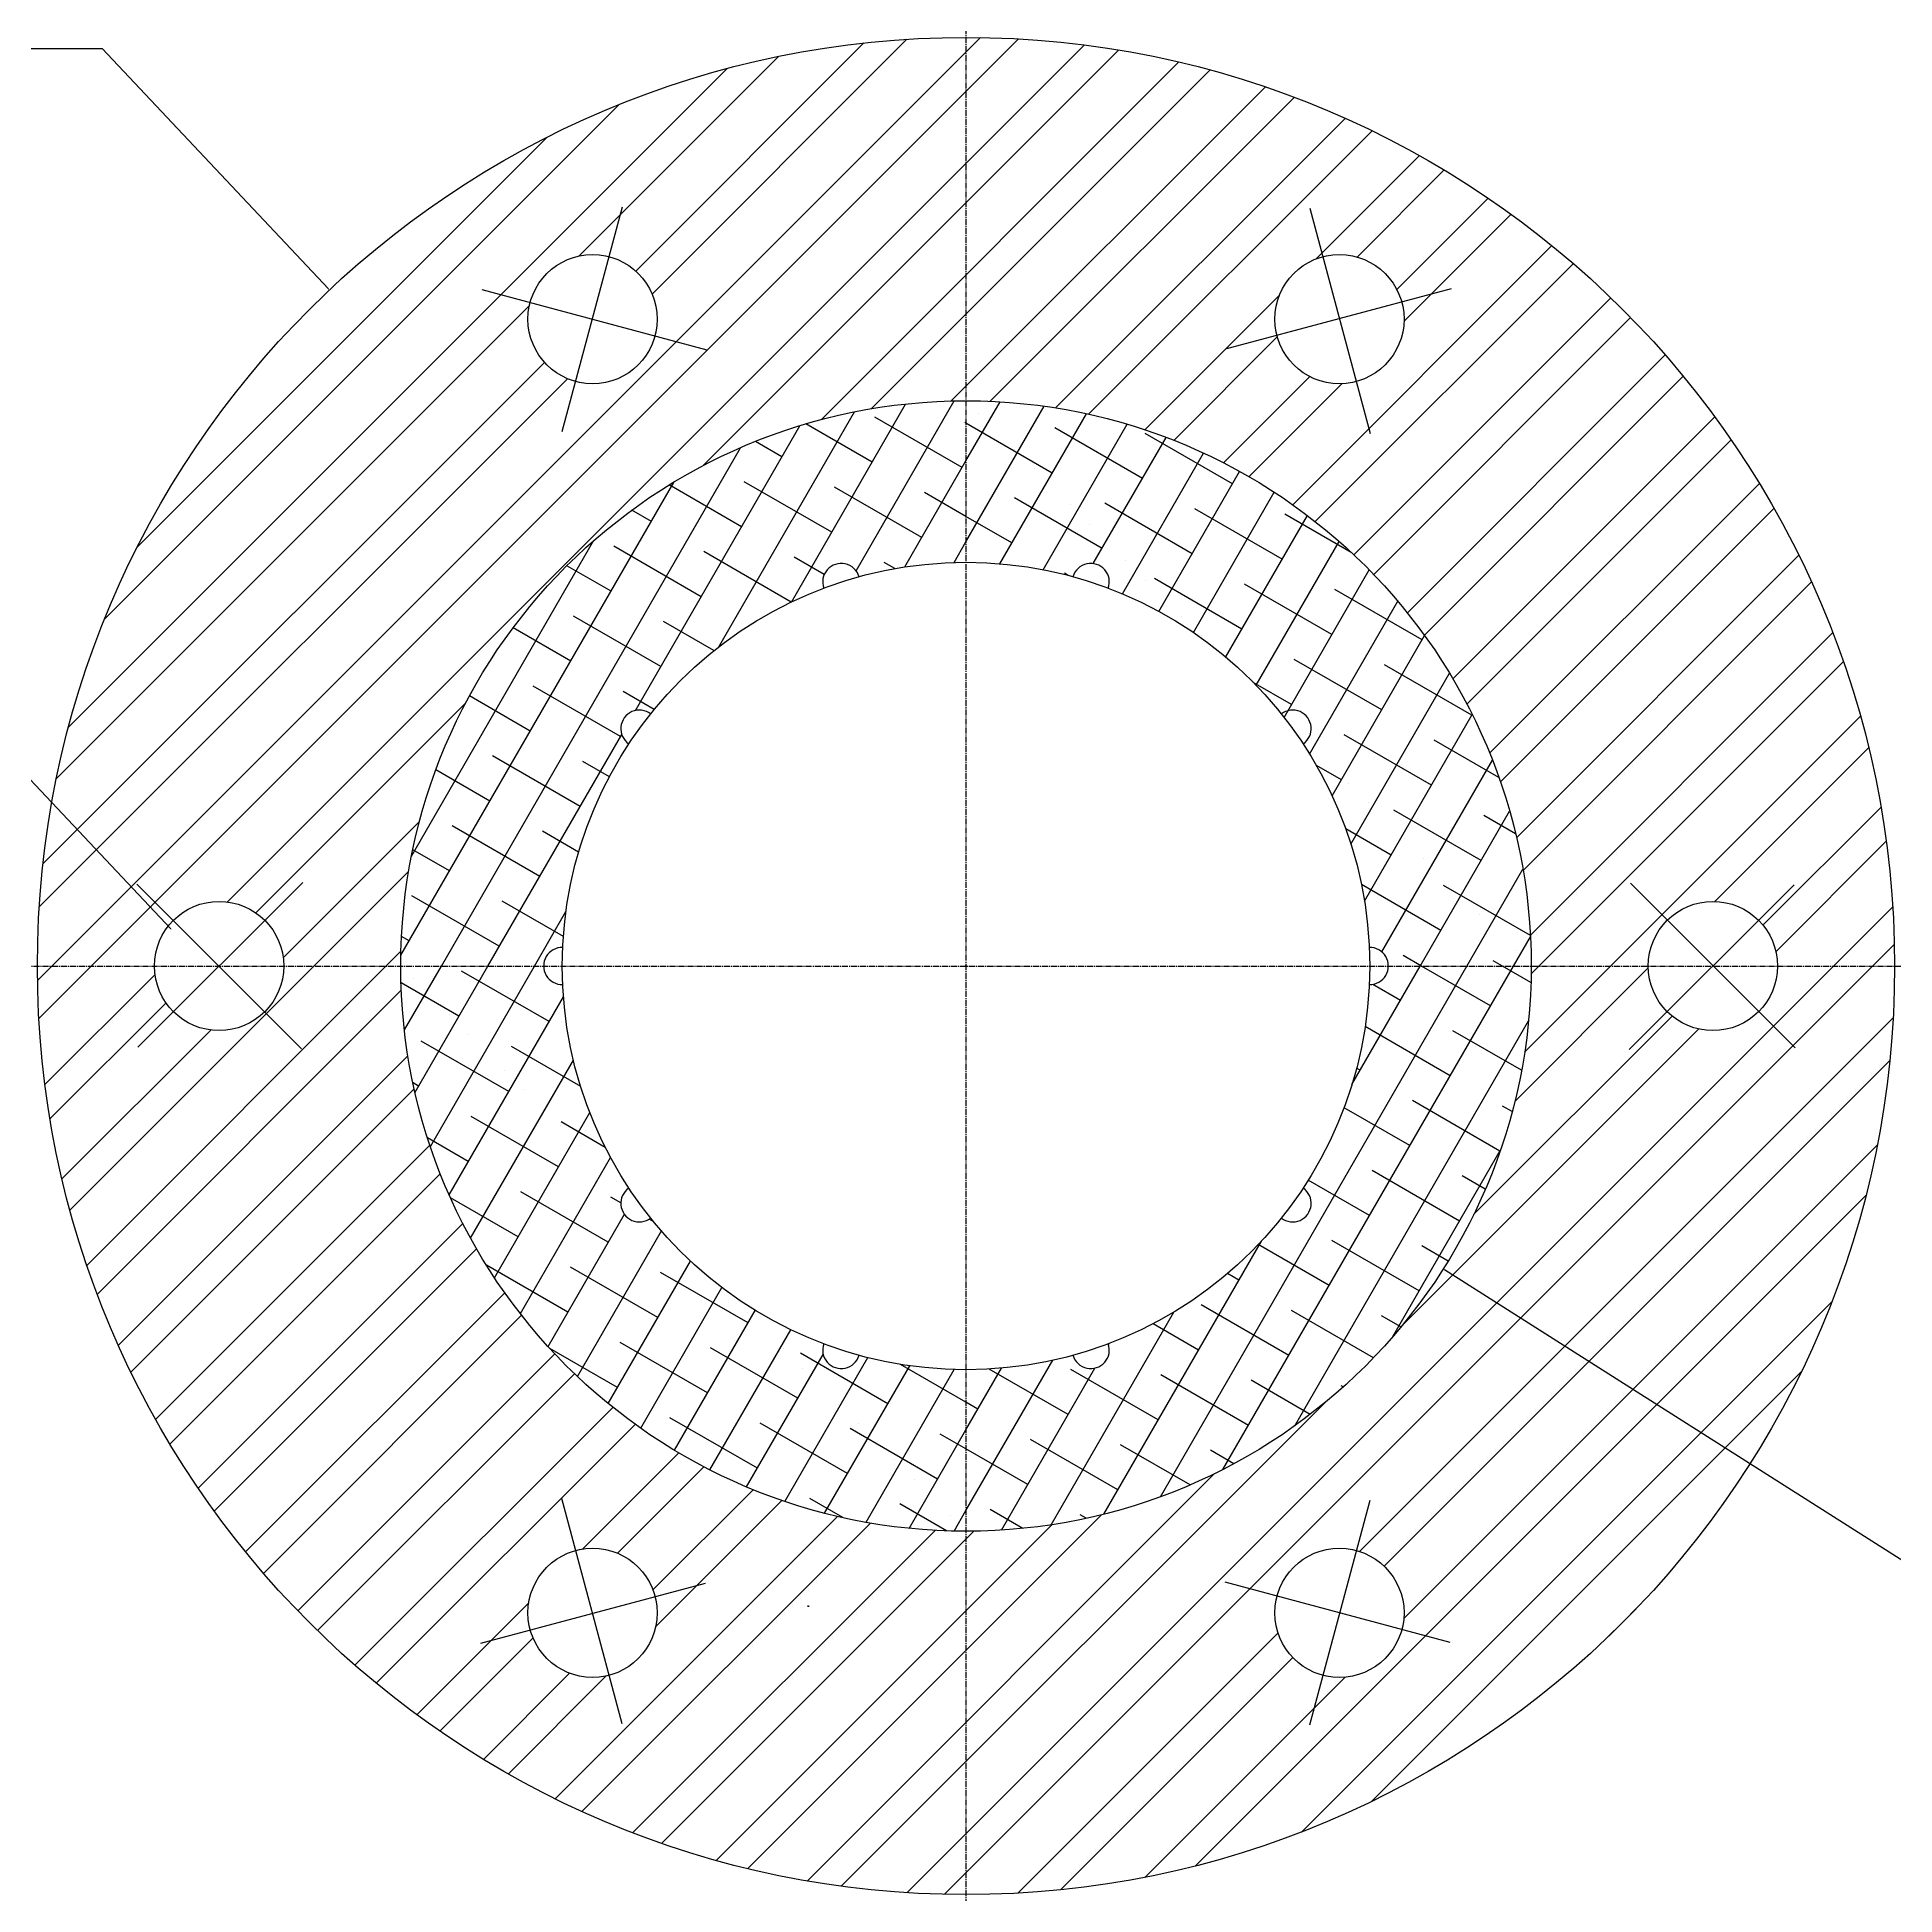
# Model space of a CAD drawing. Header units: millimetres. Extents: x -152 to 1470, y -163 to 1866.
# Drawn here: x 498 to 728.1, y 91 to 321.1 of the extents above; entities that cross this region are included whole.
import ezdxf

# ---------------------------------------------------------------- set-up
doc = ezdxf.new("R2010")
doc.units = ezdxf.units.MM
doc.header["$MEASUREMENT"] = 0
doc.linetypes.add('CENTER2', pattern=[1.125, 0.75, -0.125, 0.125, -0.125])
doc.styles.get("Standard").update_dxf_attribs({"font": 'arial.ttf'})
doc.dimstyles.get("Standard").update_dxf_attribs({"dimtxt": 0.18, "dimasz": 0.18, "dimexe": 0.18, "dimexo": 0.0625, "dimgap": 0.09, "dimtad": 0, "dimtih": 1, "dimtoh": 1, "dimdec": 4, "dimzin": 0, "dimdsep": 46, "dimtxsty": 'Standard', "dimcen": 0.09, "dimadec": 0, "dimazin": 0, "dimtfac": 1, "dimtdec": 4, "dimtofl": 0, "dimtmove": 0, "dimatfit": 3, "dimfxl": 1, "dimtolj": 1, "dimtzin": 0, "dimarcsym": 0})

# ---------------------------------------------------------------- blocks, each defined once
blk = doc.blocks.new('*D47')
at = {"color": 0, "lineweight": -2, "transparency": 16777216}
for p, q in [((404.54, 319.7), (506.05, 319.7)), ((506.05, 319.7), (534.08, 289.93)), ((612.95, 206.07), (613.13, 206.07)), ((613.04, 205.98), (613.04, 206.16))]:
    blk.add_line(p, q, dxfattribs=at)
at = {"color": 0, "transparency": 16777216}
blk.add_solid([(534.1, 289.95), (534.06, 289.91), (534.2, 289.8)], dxfattribs=at)
at = {"layer": 'Defpoints', "color": 0, "transparency": 16777216}
for p in [(534.2, 289.8), (613.04, 206.07)]:
    blk.add_point(p, dxfattribs=at)
at = {"color": 0, "transparency": 16777216, "insert": (303.12, 319.7), "char_height": 0.18, "attachment_point": 5}
blk.add_mtext('\\A1;{\\H111.11111x;Bearing Housing \\POD %%C 230}', dxfattribs=at)
blk = doc.blocks.new('*D48')
at = {"color": 0, "lineweight": -2, "transparency": 16777216}
for p, q in [((486.34, 240.43), (486.52, 240.43)), ((486.52, 240.43), (514.55, 210.66)), ((593.42, 126.8), (593.6, 126.8)), ((593.51, 126.71), (593.51, 126.89))]:
    blk.add_line(p, q, dxfattribs=at)
at = {"color": 0, "transparency": 16777216}
blk.add_solid([(514.57, 210.68), (514.53, 210.63), (514.68, 210.52)], dxfattribs=at)
at = {"layer": 'Defpoints', "color": 0, "transparency": 16777216}
for p in [(514.68, 210.52), (593.51, 126.8)]:
    blk.add_point(p, dxfattribs=at)
at = {"color": 0, "transparency": 16777216, "insert": (373.56, 240.43), "char_height": 0.18, "attachment_point": 5}
blk.add_mtext('\\A1;{\\H111.11111x;%%C16 hole to suit \\P06 Nos. Lock  Bolt}', dxfattribs=at)
blk = doc.blocks.new('*D49')
at = {"color": 0, "lineweight": -2, "transparency": 16777216}
for p, q in [((612.95, 206.07), (613.13, 206.07)), ((613.04, 205.98), (613.04, 206.16)), ((745.16, 122.17), (672.29, 168.45)), ((749.23, 122.17), (745.16, 122.17))]:
    blk.add_line(p, q, dxfattribs=at)
at = {"color": 0, "transparency": 16777216}
blk.add_solid([(672.3, 168.48), (672.27, 168.43), (672.13, 168.55)], dxfattribs=at)
at = {"layer": 'Defpoints', "color": 0, "transparency": 16777216}
for p in [(553.95, 243.6), (672.13, 168.55)]:
    blk.add_point(p, dxfattribs=at)
at = {"color": 0, "transparency": 16777216, "insert": (875.39, 122.17), "char_height": 0.18, "attachment_point": 5}
blk.add_mtext('\\A1;{\\H111.11111x;Wooden Bearing ID\\P%%C101@ thick 20 mm}', dxfattribs=at)

msp = doc.modelspace()

# ---------------------------------------------------------------- hatches: boundary and pattern name
h = msp.add_hatch()
h.set_pattern_fill('STEEL', color=256, scale=93.6)
h.set_pattern_definition([(45, (197.675, 409.181), (-6.89429, 6.89429), []), (45, (197.675, 414.056), (-6.89429, 6.89429), [])])
edge = h.paths.add_edge_path()
edge.add_line((728.04213, 206.0732), (713.54213, 206.0732))
edge.add_ellipse((705.54213, 206.0732), major_axis=(-5.65685, 5.65685), ratio=1, start_angle=45, end_angle=225, ccw=False)
edge.add_line((697.54213, 206.0732), (683.04213, 206.0732))
edge.add_ellipse((613.04213, 206.0732), major_axis=(49.49747, 49.49747), ratio=1, start_angle=225, end_angle=315, ccw=False)
edge.add_line((613.04213, 136.0732), (613.04213, 91.0732))
edge.add_ellipse((613.04213, 206.0732), major_axis=(-81.31728, 81.31728), ratio=1, start_angle=135, end_angle=225)
edge = h.paths.add_edge_path(flags=16)
edge.add_ellipse((659.29213, 125.96585), major_axis=(5.65685, 5.65685), ratio=1, start_angle=135, end_angle=315, ccw=False)
edge.add_ellipse((659.29213, 125.96585), major_axis=(5.65685, 5.65685), ratio=1, start_angle=-45, end_angle=135, ccw=False)
edge = h.paths.add_edge_path()
edge.add_line((613.04213, 321.0732), (613.04213, 276.0732))
edge.add_ellipse((613.04213, 206.0732), major_axis=(-49.49747, 49.49747), ratio=1, start_angle=225, end_angle=315, ccw=False)
edge.add_line((683.04213, 206.0732), (697.54213, 206.0732))
edge.add_ellipse((705.54213, 206.0732), major_axis=(-5.65685, 5.65685), ratio=1, start_angle=-135, end_angle=45, ccw=False)
edge.add_line((713.54213, 206.0732), (728.04213, 206.0732))
edge.add_ellipse((613.04213, 206.0732), major_axis=(81.31728, 81.31728), ratio=1, start_angle=315, end_angle=405)
edge = h.paths.add_edge_path(flags=16)
edge.add_ellipse((659.29213, 286.18055), major_axis=(5.65685, 5.65685), ratio=1, start_angle=-45, end_angle=135, ccw=False)
edge.add_ellipse((659.29213, 286.18055), major_axis=(-5.65685, 5.65685), ratio=1, start_angle=45, end_angle=225, ccw=False)
edge = h.paths.add_edge_path()
edge.add_line((613.04213, 276.0732), (613.04213, 321.0732))
edge.add_ellipse((613.04213, 206.0732), major_axis=(81.31728, 81.31728), ratio=1, start_angle=45, end_angle=135)
edge.add_line((498.04213, 206.0732), (512.54213, 206.0732))
edge.add_ellipse((520.54213, 206.0732), major_axis=(-5.65685, 5.65685), ratio=1, start_angle=-135, end_angle=45, ccw=False)
edge.add_line((528.54213, 206.0732), (543.04213, 206.0732))
edge.add_ellipse((613.04213, 206.0732), major_axis=(-49.49747, 49.49747), ratio=1, start_angle=-45, end_angle=45, ccw=False)
edge = h.paths.add_edge_path(flags=16)
edge.add_ellipse((566.79213, 286.18055), major_axis=(5.65685, 5.65685), ratio=1, start_angle=-45, end_angle=135, ccw=False)
edge.add_ellipse((566.79213, 286.18055), major_axis=(5.65685, 5.65685), ratio=1, start_angle=135, end_angle=315, ccw=False)
edge = h.paths.add_edge_path()
edge.add_line((543.04213, 206.0732), (528.54213, 206.0732))
edge.add_ellipse((520.54213, 206.0732), major_axis=(5.65685, 5.65685), ratio=1, start_angle=135, end_angle=315, ccw=False)
edge.add_line((512.54213, 206.0732), (498.04213, 206.0732))
edge.add_ellipse((613.04213, 206.0732), major_axis=(81.31728, 81.31728), ratio=1, start_angle=135, end_angle=225)
edge.add_line((613.04213, 91.0732), (613.04213, 136.0732))
edge.add_ellipse((613.04213, 206.0732), major_axis=(-49.49747, 49.49747), ratio=1, start_angle=45, end_angle=135, ccw=False)
edge = h.paths.add_edge_path(flags=16)
edge.add_ellipse((566.79213, 125.96585), major_axis=(5.65685, 5.65685), ratio=1, start_angle=135, end_angle=315, ccw=False)
edge.add_ellipse((566.79213, 125.96585), major_axis=(-5.65685, 5.65685), ratio=1, start_angle=-135, end_angle=45, ccw=False)

# ---------------------------------------------------------------- linework, layer by layer
at = {"linetype": 'CENTER2'}
for p, q in [((613.04213, 341.35925), (613.04213, 21.27967)), ((476.17773, 206.0732), (748.83249, 206.0732))]:
    msp.add_line(p, q, dxfattribs=at)
for p, q in [((570.45682, 300.06438), (562.99619, 272.22095)), ((655.6138, 299.90828), (663.08411, 272.02868)), ((673.14822, 289.94875), (645.30479, 282.48813)), ((553.0644, 289.85889), (580.944, 282.38857)), ((510.49273, 196.02381), (530.90202, 216.43309)), ((715.73353, 195.95758), (695.35073, 216.34038)), ((510.35073, 216.18883), (530.73353, 195.80602)), ((715.59153, 216.1226), (695.18224, 195.71331)), ((570.47046, 112.23812), (563.00015, 140.11772)), ((655.62744, 112.08203), (663.08807, 139.92546)), ((552.93604, 122.19765), (580.77947, 129.65828)), ((673.01986, 122.28752), (645.14026, 129.75784))]:
    msp.add_line(p, q)
at = {"linetype": 'Continuous'}
for p, q in [((582.44076, 245.61503), (599.23141, 274.69728)), ((591.41102, 251.15197), (605.56828, 275.67307)), ((599.42089, 255.02548), (611.56379, 276.05759)), ((612.56604, 267.79354), (601.74072, 274.04354)), ((613.04213, 268.61816), (617.27244, 275.94526)), ((613.04213, 258.61816), (622.73082, 275.39946)), ((617.24418, 255.89632), (627.96435, 274.46419)), ((572.10569, 237.71416), (592.46707, 272.9811)), ((601.40579, 268.46342), (593.19876, 273.20174)), ((613.04213, 273.29218), (612.90098, 273.37367)), ((623.72629, 267.12367), (613.04213, 273.29218)), ((622.58874, 255.15337), (632.99093, 273.17049)), ((634.88655, 266.4538), (624.06123, 272.7038)), ((628.79858, 255.90913), (637.82308, 271.54002)), ((646.0468, 265.78392), (635.22148, 272.03392)), ((548.06427, 206.0732), (585.12585, 270.26574)), ((590.24553, 269.13329), (586.95755, 271.03161)), ((632.41251, 252.16863), (642.46921, 269.58735)), ((605.46599, 255.49589), (613.04213, 268.61816)), ((636.93204, 249.99669), (646.93435, 267.3212)), ((543.05463, 207.39626), (576.90258, 266.02263)), ((585.24553, 260.47304), (576.28537, 265.64619)), ((596.40579, 259.80316), (585.58047, 266.05316)), ((607.56604, 259.13329), (596.74072, 265.38329)), ((613.04213, 261.74517), (607.90098, 264.71342)), ((641.20069, 247.39021), (651.2206, 264.74521)), ((574.08528, 261.14291), (571.66902, 262.53793)), ((629.88655, 257.79354), (619.06123, 264.04354)), ((641.0468, 257.12367), (630.22148, 263.37367)), ((652.20706, 256.4538), (641.38174, 262.7038)), ((618.72629, 258.46342), (613.04213, 261.74517)), ((645.21659, 244.34596), (655.32729, 261.8582)), ((660.75782, 257.29051), (652.54199, 262.03392)), ((544.37951, 219.69101), (566.91745, 258.72787)), ((580.24553, 251.81278), (569.42021, 258.06278)), ((611.56012, 256.05123), (613.04213, 258.61816)), ((648.96983, 240.84676), (659.2509, 258.65409)), ((569.08528, 252.48265), (563.615, 255.64092)), ((591.39959, 251.14648), (580.58047, 257.39291)), ((595.48598, 254.56071), (591.74072, 256.72304)), ((604.2238, 255.28943), (602.90098, 256.05316)), ((625.67685, 254.45051), (625.22148, 254.71342)), ((647.20706, 247.79354), (636.38174, 254.04354)), ((658.36731, 247.12367), (647.54199, 253.37367)), ((652.44081, 236.85866), (662.98482, 255.12143)), ((655.59648, 232.32444), (666.51874, 251.24236)), ((669.52756, 246.4538), (658.70225, 252.7038)), ((575.24553, 243.15253), (564.42021, 249.40253)), ((581.82256, 245.12878), (575.58047, 248.73265)), ((564.08528, 243.8224), (556.94576, 247.9444)), ((658.38262, 227.15019), (669.8377, 246.99097)), ((664.52756, 237.79354), (653.70225, 244.04354)), ((660.70674, 221.17568), (672.92045, 242.33044)), ((675.68782, 237.12367), (664.8625, 243.37367)), ((559.08528, 235.16215), (551.54677, 239.51451)), ((570.24553, 234.49227), (559.42021, 240.74227)), ((574.43574, 237.84656), (570.58047, 240.0724)), ((653.36731, 238.46342), (648.62075, 241.20385)), ((662.39395, 214.09802), (675.73668, 237.20829)), ((553.83777, 206.0732), (570.39846, 234.75715)), ((670.68782, 228.46342), (659.8625, 234.71342)), ((679.03478, 229.4178), (671.02276, 234.04354)), ((554.08528, 226.50189), (547.39258, 230.36592)), ((565.24553, 225.83202), (554.42021, 232.08202)), ((568.87518, 229.50994), (565.58047, 231.41215)), ((659.52756, 229.13329), (656.4308, 230.92121)), ((664.54311, 207.82048), (678.24214, 231.54788)), ((560.24553, 217.17176), (549.42021, 223.42176)), ((676.84807, 219.13329), (666.02276, 225.38329)), ((669.30783, 206.0732), (680.36922, 225.23209)), ((681.09883, 222.45261), (677.18301, 224.71342)), ((565.06785, 220.1611), (560.58047, 222.75189)), ((665.68782, 219.80316), (660.0738, 223.04442)), ((549.08528, 217.84164), (544.53798, 220.46702)), ((675.08133, 206.0732), (682.00673, 218.06835)), ((555.24553, 208.51151), (544.42021, 214.76151)), ((563.17437, 209.7073), (555.58047, 214.09164)), ((671.84807, 210.47304), (662.01631, 216.14941)), ((682.94059, 209.84227), (672.18301, 216.05316)), ((559.61128, 206.0732), (563.49722, 212.80385)), ((544.08528, 209.18138), (543.13763, 209.72851)), ((680.85483, 206.0732), (682.94817, 209.69896)), ((669.46881, 206.0732), (667.18301, 207.39291)), ((543.49163, 198.15315), (548.06427, 206.0732)), ((544.81066, 190.43778), (553.83777, 206.0732)), ((546.70657, 183.7216), (559.61128, 206.0732)), ((561.40579, 199.18138), (550.58047, 205.43138)), ((637.13633, 140.35053), (675.08133, 206.0732)), ((644.85515, 143.71992), (680.85483, 206.0732)), ((660.84561, 191.41621), (669.30783, 206.0732)), ((678.00833, 201.14291), (669.46881, 206.0732)), ((679.46881, 206.0732), (678.34326, 206.72304)), ((683.01223, 204.02741), (679.46881, 206.0732)), ((550.24553, 199.85126), (543.07307, 203.99228)), ((666.84807, 201.81278), (663.40789, 203.79897)), ((549.02995, 177.74581), (563.18722, 202.26692)), ((653.75074, 149.12754), (682.71283, 199.29135)), ((673.00833, 192.48265), (662.47504, 198.56405)), ((681.84019, 193.15708), (673.34326, 198.06278)), ((556.40579, 190.52113), (545.58047, 196.77113)), ((565.32209, 191.1468), (556.74072, 196.10126)), ((551.6947, 172.36129), (564.42236, 194.40624)), ((661.84807, 193.15253), (661.41069, 193.40505)), ((545.24553, 191.191), (544.55716, 191.58844)), ((679.16858, 183.15253), (668.34326, 189.40253)), ((680.6826, 188.05191), (679.50352, 188.73265)), ((562.56604, 181.191), (551.74072, 187.441)), ((554.64631, 167.47362), (566.45276, 187.92299)), ((568.37053, 183.61328), (562.90098, 186.77113)), ((668.00833, 183.8224), (659.86186, 188.52576)), ((551.40579, 181.86088), (546.36147, 184.77321)), ((557.84818, 163.01943), (569.01888, 182.36765)), ((665.91873, 160.20311), (679.20509, 183.21577)), ((663.00833, 175.16215), (655.42242, 179.54187)), ((674.16858, 174.49227), (663.34326, 180.74227)), ((677.35184, 178.42792), (674.50352, 180.0724)), ((557.56604, 172.53075), (549.20227, 177.35957)), ((568.72629, 171.86088), (557.90098, 178.11088)), ((570.28833, 176.73253), (569.06123, 177.441)), ((561.2749, 158.95469), (570.72855, 175.32889)), ((564.90858, 155.2484), (575.31077, 173.26552)), ((574.37607, 174.37248), (573.78484, 174.71383)), ((630.11359, 138.18679), (649.6372, 172.00268)), ((658.00833, 166.50189), (649.22974, 171.57021)), ((669.16858, 165.83202), (658.34326, 172.08202)), ((672.75083, 169.53731), (669.50352, 171.41215)), ((563.72629, 163.20062), (553.65659, 169.01437)), ((574.88655, 162.53075), (564.06123, 168.78075)), ((568.73668, 151.87886), (578.92351, 169.52297)), ((586.0468, 161.86088), (575.22148, 168.11088)), ((646.84807, 167.17176), (645.43674, 167.9866)), ((572.7508, 148.83153), (582.80751, 166.25025)), ((576.94592, 146.09768), (586.94823, 163.4222)), ((653.00833, 157.84164), (642.18301, 164.09164)), ((663.50163, 157.55683), (653.34326, 163.42176)), ((623.58042, 136.871), (638.78791, 163.21116)), ((641.84807, 158.51151), (636.21184, 161.76559)), ((666.90502, 161.36538), (664.50352, 162.75189)), ((581.0468, 153.20062), (570.22148, 159.45062)), ((581.31992, 143.67367), (591.33983, 161.02867)), ((592.20706, 152.53075), (581.38174, 158.78075)), ((630.69552, 159.19472), (630.76835, 159.32086)), ((569.88655, 153.87049), (561.49236, 158.71688)), ((585.87349, 141.56069), (595.35242, 157.97868)), ((590.61013, 139.76479), (600.8912, 157.57212)), ((603.36731, 151.86088), (592.54199, 158.11088)), ((595.53647, 138.29746), (606.08048, 156.56022)), ((613.04213, 152.04862), (604.92152, 156.73705)), ((613.04213, 138.61816), (623.7953, 157.2432)), ((600.6628, 137.17653), (611.58506, 156.09444)), ((613.04213, 148.61816), (617.45917, 156.26869)), ((625.68782, 150.52113), (615.92707, 156.1565)), ((617.42562, 136.21059), (629.01025, 156.27575)), ((636.84807, 149.85126), (626.02276, 156.10126)), ((648.00833, 149.18138), (637.18301, 155.43138)), ((655.65644, 150.53925), (648.34326, 154.76151)), ((614.52756, 151.191), (613.04213, 152.04862)), ((659.75961, 153.94378), (659.50352, 154.09164)), ((587.20706, 143.87049), (576.38174, 150.12049)), ((598.36731, 143.20062), (587.54199, 149.45062)), ((609.52756, 142.53075), (598.70225, 148.78075)), ((606.00409, 136.42792), (613.04213, 148.61816)), ((613.04213, 146.27512), (609.8625, 148.11088)), ((631.84807, 141.191), (621.02276, 147.441)), ((620.68782, 141.86088), (613.04213, 146.27512)), ((640.78424, 141.80521), (632.18301, 146.77113)), ((646.22453, 144.43776), (643.34326, 146.10126)), ((597.80524, 137.75163), (593.70225, 140.12049)), ((610.64101, 136.1144), (604.8625, 139.45062)), ((611.5816, 136.08844), (613.04213, 138.61816)), ((620.09533, 136.42945), (616.02276, 138.78075)), ((627.93613, 137.67606), (627.18301, 138.11088))]:
    msp.add_line(p, q, dxfattribs=at)
for centre, major_axis, start_param, end_param in [((613.04213, 206.0732), (-81.31728, 81.31728), 3.926990817, 10.210176124), ((566.79213, 286.18055), (-5.65685, 5.65685), 3.926990817, 10.210176124), ((659.29213, 286.18055), (5.65685, 5.65685), 5.497787144, 11.780972451), ((613.04213, 206.0732), (-49.49747, 49.49747), 3.926990817, 10.210176124), ((613.04213, 206.0732), (-35.35534, 35.35534), 3.926990817, 10.210176124), ((597.59128, 253.62603), (-1.62879, 1.62879), 4.218113462, 7.405779356), ((628.49298, 253.62603), (1.62879, 1.62879), 5.160591258, 8.348257152), ((572.59128, 235.46247), (-1.62879, 1.62879), -1.436753314, 1.75091258), ((653.49298, 235.46247), (1.62879, 1.62879), 4.532272728, 7.719938621), ((520.54213, 206.0732), (5.65685, 5.65685), 5.497787144, 11.780972451), ((705.54213, 206.0732), (5.65685, 5.65685), 5.497787144, 11.780972451), ((563.04213, 206.0732), (-1.62879, 1.62879), -0.808434783, 2.37923111), ((663.04213, 206.0732), (-1.62879, 1.62879), 2.33315787, 5.520823764), ((572.59128, 176.68394), (1.62879, 1.62879), 1.390680074, 4.578345968), ((653.49298, 176.68394), (1.62879, 1.62879), 3.275635666, 6.46330156), ((597.59128, 158.52038), (1.62879, 1.62879), 2.018998605, 5.206664498), ((628.49298, 158.52038), (-1.62879, 1.62879), 1.076520809, 4.264186702), ((566.79213, 125.96585), (5.65685, 5.65685), 5.497787144, 11.780972451), ((659.29213, 125.96585), (-5.65685, 5.65685), 3.926990817, 10.210176124)]:
    msp.add_ellipse(centre, major_axis=major_axis, ratio=1, start_param=start_param, end_param=end_param)

# ---------------------------------------------------------------- dimensions: what is measured, and where the dimension line sits
for center, mpoint, text, picture, middle in [((613.04213, 206.0732), (534.20416, 289.79641), '{\\H111.11111x;Bearing Housing \\POD %%C 230}', '*D47', (303.11519, 319.69994)), ((593.51351, 126.80112), (514.67554, 210.52432), '{\\H111.11111x;%%C16 hole to suit \\P06 Nos. Lock  Bolt}', '*D48', (373.55928, 240.42786))]:
    dim = msp.add_radius_dim(center=center, mpoint=mpoint, text=text, dimstyle='Standard')
    dim.commit()
    dim.dimension.update_dxf_attribs({"geometry": picture, "text_midpoint": middle, "dimtype": 164})
dim = msp.add_diameter_dim_2p(p1=(553.94946, 243.59728), p2=(672.1348, 168.54912), text='{\\H111.11111x;Wooden Bearing ID\\P%%C101@ thick 20 mm}', dimstyle='Standard')
dim.commit()
dim.dimension.update_dxf_attribs({"geometry": '*D49', "text_midpoint": (875.38691, 122.17487), "dimtype": 163})

doc.saveas('drawing.dxf')
